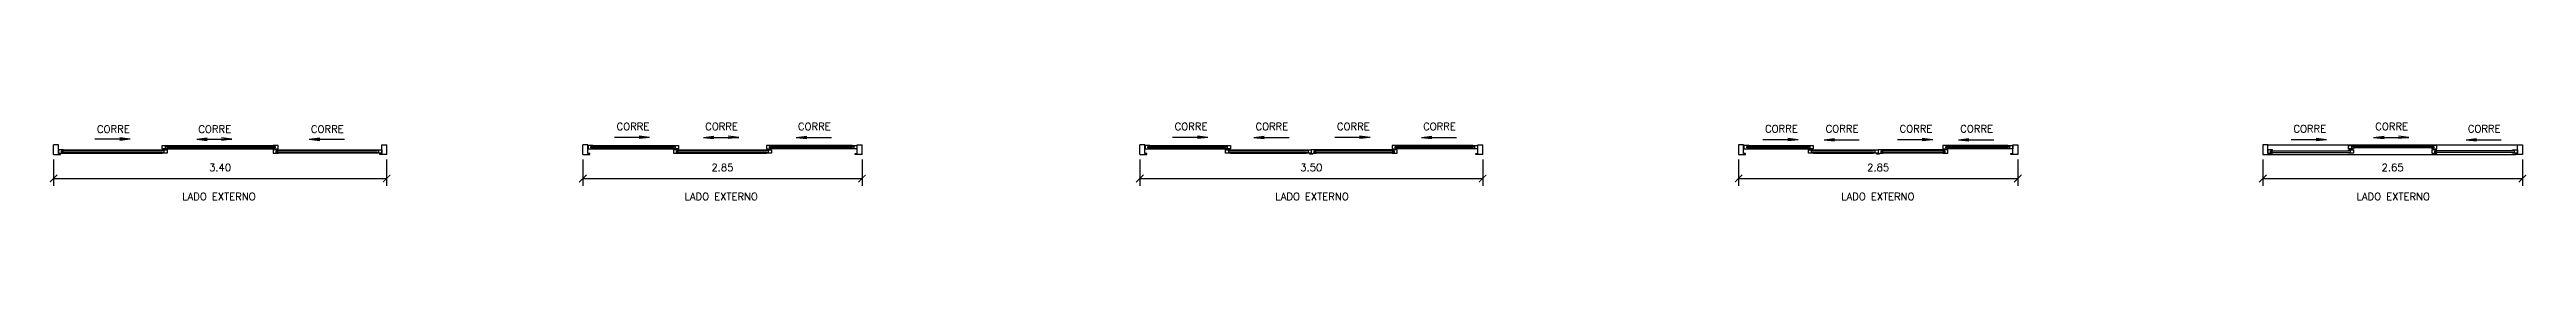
# Model space of a CAD drawing. Header units: millimetres. Extents: x 193 to 586, y 108 to 133.
# Drawn here: x 279.18 to 304.46, y 127.29 to 128.08 of the extents above; entities that cross this region are included whole.
import ezdxf

# ---------------------------------------------------------------- set-up
doc = ezdxf.new("R2010")
doc.units = ezdxf.units.MM
for name, color, linetype in [('CAIX', 2, 'Continuous'), ('CAIXN', 7, 'Continuous'), ('COTAS', 1, 'Continuous')]:
    doc.layers.add(name, color=color, linetype=linetype)
doc.styles.add('60-50', font='romans.shx', dxfattribs={"height": 0.075})
doc.dimstyles.new('50', dxfattribs={"dimtxt": 0.1, "dimasz": 2.5, "dimexe": 1.25, "dimexo": 0.625, "dimgap": 0.075, "dimtad": 1, "dimzin": 0, "dimdsep": 46, "dimtxsty": '60-50', "dimcen": 2.5, "dimclrt": 3, "dimadec": 0, "dimazin": 0, "dimtfac": 1, "dimtmove": 0, "dimatfit": 3, "dimfxl": 1, "dimarcsym": 0})

msp = doc.modelspace()

# ---------------------------------------------------------------- texts
at = {"layer": 'CAIXN', "ltscale": 0.5, "char_height": 0.075, "attachment_point": 5, "style": '60-50'}
for s, insert in [('CORRE', (279.8284, 128.0122)), ('CORRE', (280.8628, 128.0122)), ('CORRE', (282.0122, 128.0122)), ('CORRE', (285.132, 128.04)), ('CORRE', (286.0364, 128.04)), ('CORRE', (286.9836, 128.04)), ('CORRE', (290.8288, 128.04)), ('CORRE', (291.6538, 128.04)), ('CORRE', (292.4853, 128.04)), ('CORRE', (293.365, 128.04)), ('CORRE', (296.8557, 128.0163)), ('CORRE', (297.4746, 128.0163)), ('CORRE', (298.2293, 128.0163)), ('CORRE', (298.8482, 128.0163)), ('CORRE', (302.249, 128.0163)), ('CORRE', (303.0848, 128.04)), ('CORRE', (304.0291, 128.0163)), ('LADO EXTERNO', (280.9057, 127.3256)), ('LADO EXTERNO', (286.0329, 127.3256)), ('LADO EXTERNO', (292.0643, 127.3256)), ('LADO EXTERNO', (297.8397, 127.3256)), ('LADO EXTERNO', (303.1009, 127.3256))]:
    msp.add_mtext(s, dxfattribs=dict(at, insert=insert))

# ---------------------------------------------------------------- blocks, each defined once
blk = doc.blocks.new('_ARCHTICK')
at = {"color": 0, "linetype": 'ByBlock', "const_width": 0.15}
blk.add_lwpolyline([(-0.5, -0.5), (0.5, 0.5)], dxfattribs=at)
blk = doc.blocks.new('*D63')
at = {"color": 0, "linetype": 'ByBlock'}
for p, q in [((110.312, 230.494), (110.312, 230.225)), ((113.712, 230.494), (113.712, 230.225)), ((110.312, 230.3), (113.712, 230.3))]:
    blk.add_line(p, q, dxfattribs=at)
at = {"layer": 'DEFPOINTS', "color": 0, "linetype": 'ByBlock'}
for p in [(110.312, 230.544), (113.712, 230.544), (113.712, 230.3)]:
    blk.add_point(p, dxfattribs=at)
at = {"color": 0, "linetype": 'ByBlock', "xscale": 0.075, "yscale": 0.075, "zscale": 0.075, "rotation": 180}
blk.add_blockref('_ARCHTICK', (110.312, 230.3), dxfattribs=at)
at = {"color": 0, "linetype": 'ByBlock', "xscale": 0.075, "yscale": 0.075, "zscale": 0.075}
blk.add_blockref('_ARCHTICK', (113.712, 230.3), dxfattribs=at)
at = {"color": 3, "linetype": 'ByBlock', "insert": (112.012, 230.413), "char_height": 0.075, "attachment_point": 5, "style": '60-50'}
blk.add_mtext('3.40', dxfattribs=at)
blk = doc.blocks.new('*D67')
at = {"color": 0, "linetype": 'ByBlock'}
for p, q in [((115.48, 230.494), (115.48, 230.225)), ((118.33, 230.494), (118.33, 230.225)), ((115.48, 230.3), (118.33, 230.3))]:
    blk.add_line(p, q, dxfattribs=at)
at = {"layer": 'DEFPOINTS', "color": 0, "linetype": 'ByBlock'}
for p in [(115.48, 230.544), (118.33, 230.544), (118.33, 230.3)]:
    blk.add_point(p, dxfattribs=at)
at = {"color": 0, "linetype": 'ByBlock', "xscale": 0.075, "yscale": 0.075, "zscale": 0.075, "rotation": 180}
blk.add_blockref('_ARCHTICK', (115.48, 230.3), dxfattribs=at)
at = {"color": 0, "linetype": 'ByBlock', "xscale": 0.075, "yscale": 0.075, "zscale": 0.075}
blk.add_blockref('_ARCHTICK', (118.33, 230.3), dxfattribs=at)
at = {"color": 3, "linetype": 'ByBlock', "insert": (116.905, 230.413), "char_height": 0.075, "attachment_point": 5, "style": '60-50'}
blk.add_mtext('2.85', dxfattribs=at)
blk = doc.blocks.new('*D71')
at = {"color": 0, "linetype": 'ByBlock'}
for p, q in [((120.452, 230.494), (120.452, 230.225)), ((123.952, 230.494), (123.952, 230.225)), ((120.452, 230.3), (123.952, 230.3))]:
    blk.add_line(p, q, dxfattribs=at)
at = {"layer": 'DEFPOINTS', "color": 0, "linetype": 'ByBlock'}
for p in [(120.452, 230.544), (123.952, 230.544), (123.952, 230.3)]:
    blk.add_point(p, dxfattribs=at)
at = {"color": 0, "linetype": 'ByBlock', "xscale": 0.075, "yscale": 0.075, "zscale": 0.075, "rotation": 180}
blk.add_blockref('_ARCHTICK', (120.452, 230.3), dxfattribs=at)
at = {"color": 0, "linetype": 'ByBlock', "xscale": 0.075, "yscale": 0.075, "zscale": 0.075}
blk.add_blockref('_ARCHTICK', (123.952, 230.3), dxfattribs=at)
at = {"color": 3, "linetype": 'ByBlock', "insert": (122.202, 230.413), "char_height": 0.075, "attachment_point": 5, "style": '60-50'}
blk.add_mtext('3.50', dxfattribs=at)
blk = doc.blocks.new('*D75')
at = {"color": 0, "linetype": 'ByBlock'}
for p, q in [((126.183, 230.494), (126.183, 230.225)), ((129.033, 230.494), (129.033, 230.225)), ((126.183, 230.3), (129.033, 230.3))]:
    blk.add_line(p, q, dxfattribs=at)
at = {"layer": 'DEFPOINTS', "color": 0, "linetype": 'ByBlock'}
for p in [(126.183, 230.544), (129.033, 230.544), (129.033, 230.3)]:
    blk.add_point(p, dxfattribs=at)
at = {"color": 0, "linetype": 'ByBlock', "xscale": 0.075, "yscale": 0.075, "zscale": 0.075, "rotation": 180}
blk.add_blockref('_ARCHTICK', (126.183, 230.3), dxfattribs=at)
at = {"color": 0, "linetype": 'ByBlock', "xscale": 0.075, "yscale": 0.075, "zscale": 0.075}
blk.add_blockref('_ARCHTICK', (129.033, 230.3), dxfattribs=at)
at = {"color": 3, "linetype": 'ByBlock', "insert": (127.608, 230.413), "char_height": 0.075, "attachment_point": 5, "style": '60-50'}
blk.add_mtext('2.85', dxfattribs=at)
blk = doc.blocks.new('*D76')
at = {"color": 0, "linetype": 'ByBlock'}
for p, q in [((130.717, 230.494), (130.717, 230.225)), ((133.367, 230.494), (133.367, 230.225)), ((130.717, 230.3), (133.367, 230.3))]:
    blk.add_line(p, q, dxfattribs=at)
at = {"layer": 'DEFPOINTS', "color": 0, "linetype": 'ByBlock'}
for p in [(130.717, 230.544), (133.367, 230.544), (133.367, 230.3)]:
    blk.add_point(p, dxfattribs=at)
at = {"color": 0, "linetype": 'ByBlock', "xscale": 0.075, "yscale": 0.075, "zscale": 0.075, "rotation": 180}
blk.add_blockref('_ARCHTICK', (130.717, 230.3), dxfattribs=at)
at = {"color": 0, "linetype": 'ByBlock', "xscale": 0.075, "yscale": 0.075, "zscale": 0.075}
blk.add_blockref('_ARCHTICK', (133.367, 230.3), dxfattribs=at)
at = {"color": 3, "linetype": 'ByBlock', "insert": (132.042, 230.413), "char_height": 0.075, "attachment_point": 5, "style": '60-50'}
blk.add_mtext('2.65', dxfattribs=at)

# ---------------------------------------------------------------- dimensions: what is measured, and where the dimension line sits
at = {"layer": 'COTAS'}
for base, p1, p2, picture, middle, set_off in [((282.618, 127.51), (279.218, 127.7535), (282.618, 127.7535), '*D63', (280.918, 127.6225), (168.9056, -102.7902)), ((287.4711, 127.51), (284.6211, 127.7535), (287.4711, 127.7535), '*D67', (286.0461, 127.6225), (169.1406, -102.7902)), ((299.2687, 127.51), (296.4187, 127.7535), (299.2687, 127.7535), '*D75', (297.8437, 127.6225), (170.2355, -102.7902)), ((304.4194, 127.51), (301.7694, 127.7535), (304.4194, 127.7535), '*D76', (303.0944, 127.6225), (171.0525, -102.7902))]:
    dim = msp.add_linear_dim(base=base, p1=p1, p2=p2, dimstyle='50', override={"dimasz": 0.075, "dimexe": 0.075, "dimexo": 0.05, "dimzin": 4, "dimblk1": 'ARCHTICK', "dimblk2": 'ARCHTICK', "dimsah": 1, "dimtmove": 2}, dxfattribs=at)
    dim.commit()
    dim.dimension.update_dxf_attribs({"geometry": picture, "text_midpoint": middle, "insert": set_off})
dim = msp.add_aligned_dim(p1=(290.3068, 127.7535), p2=(293.8068, 127.7535), distance=-0.2435, dimstyle='50', override={"dimasz": 0.075, "dimexe": 0.075, "dimexo": 0.05, "dimzin": 4, "dimblk1": 'ARCHTICK', "dimblk2": 'ARCHTICK', "dimsah": 1, "dimtmove": 2}, dxfattribs=at)
dim.commit()
dim.dimension.update_dxf_attribs({"geometry": '*D71', "text_midpoint": (292.0568, 127.6225), "insert": (169.8543, -102.7902)})

# ---------------------------------------------------------------- linework, layer by layer
at = {"layer": 'CAIX'}
for p, q in [((285.3024, 127.9284), (285.1965, 127.9417)), ((285.8523, 127.9284), (285.9583, 127.9417)), ((286.2115, 127.9284), (286.1056, 127.9417)), ((286.7996, 127.9284), (286.9055, 127.9417)), ((290.9993, 127.9284), (290.8933, 127.9417)), ((291.4697, 127.9284), (291.5756, 127.9417)), ((292.6558, 127.9284), (292.5498, 127.9417)), ((293.1809, 127.9284), (293.2869, 127.9417)), ((302.9008, 127.9284), (303.0067, 127.9417)), ((303.2599, 127.9284), (303.154, 127.9417)), ((279.218, 127.7535), (279.218, 127.8535)), ((279.318, 127.801), (279.268, 127.801)), ((279.268, 127.801), (279.268, 127.766)), ((279.268, 127.766), (279.318, 127.766)), ((279.298, 127.776), (279.298, 127.791)), ((279.298, 127.791), (279.318, 127.791)), ((279.318, 127.776), (279.298, 127.776)), ((279.318, 127.791), (279.318, 127.801)), ((279.318, 127.791), (280.3264, 127.791)), ((279.318, 127.776), (280.3264, 127.776)), ((279.318, 127.766), (279.318, 127.776)), ((279.9989, 127.9112), (279.893, 127.9245)), ((279.9989, 127.9112), (279.893, 127.898)), ((281.4597, 127.836), (280.3764, 127.836)), ((281.4597, 127.821), (280.3764, 127.821)), ((280.6788, 127.9112), (280.7847, 127.9245)), ((280.6788, 127.9112), (280.7847, 127.898)), ((281.0379, 127.9112), (280.932, 127.9245)), ((281.0379, 127.9112), (280.932, 127.898)), ((282.518, 127.791), (281.5097, 127.791)), ((282.518, 127.776), (281.5097, 127.776)), ((281.8282, 127.9112), (281.9341, 127.9245)), ((281.8282, 127.9112), (281.9341, 127.898)), ((282.518, 127.801), (282.568, 127.801)), ((282.518, 127.791), (282.518, 127.801)), ((282.538, 127.791), (282.518, 127.791)), ((282.518, 127.766), (282.518, 127.776)), ((282.518, 127.776), (282.538, 127.776)), ((282.568, 127.766), (282.518, 127.766)), ((282.538, 127.776), (282.538, 127.791)), ((282.568, 127.801), (282.568, 127.766)), ((282.618, 127.7535), (282.618, 127.8535)), ((284.6711, 127.8535), (284.6211, 127.8535)), ((284.6211, 127.7535), (284.6211, 127.8535)), ((284.6211, 127.7535), (284.6911, 127.7535)), ((284.6711, 127.7635), (284.6711, 127.8535)), ((284.6911, 127.7635), (284.6711, 127.7635)), ((284.6736, 127.846), (284.6736, 127.811)), ((284.7236, 127.846), (284.6736, 127.846)), ((284.6736, 127.811), (284.7236, 127.811)), ((284.6911, 127.7535), (284.6911, 127.7635)), ((284.7036, 127.821), (284.7036, 127.836)), ((284.7036, 127.836), (284.7236, 127.836)), ((284.7236, 127.821), (284.7036, 127.821)), ((284.7236, 127.836), (284.7236, 127.846)), ((284.7236, 127.836), (285.5461, 127.836)), ((284.7236, 127.821), (285.5461, 127.821)), ((284.7236, 127.811), (284.7236, 127.821)), ((285.3024, 127.9284), (285.1965, 127.9152)), ((285.5461, 127.836), (285.5461, 127.846)), ((285.5461, 127.846), (285.5961, 127.846)), ((285.5661, 127.836), (285.5461, 127.836)), ((285.5461, 127.811), (285.5461, 127.821)), ((285.5461, 127.821), (285.5661, 127.821)), ((285.5961, 127.811), (285.5461, 127.811)), ((285.5961, 127.801), (285.5461, 127.801)), ((285.5461, 127.801), (285.5461, 127.766)), ((285.5461, 127.766), (285.5961, 127.766)), ((285.5661, 127.821), (285.5661, 127.836)), ((285.5761, 127.791), (285.5961, 127.791)), ((285.5761, 127.776), (285.5761, 127.791)), ((285.5961, 127.776), (285.5761, 127.776)), ((285.5961, 127.846), (285.5961, 127.811)), ((285.5961, 127.791), (285.5961, 127.801)), ((285.5961, 127.791), (286.4961, 127.791)), ((285.5961, 127.776), (286.4961, 127.776)), ((285.5961, 127.766), (285.5961, 127.776)), ((285.8523, 127.9284), (285.9583, 127.9152)), ((286.2115, 127.9284), (286.1056, 127.9152)), ((286.4961, 127.846), (286.4961, 127.811)), ((286.5461, 127.846), (286.4961, 127.846)), ((286.4961, 127.811), (286.5461, 127.811)), ((286.4961, 127.791), (286.4961, 127.801)), ((286.4961, 127.801), (286.5461, 127.801)), ((286.5161, 127.791), (286.4961, 127.791)), ((286.4961, 127.766), (286.4961, 127.776)), ((286.4961, 127.776), (286.5161, 127.776)), ((286.5461, 127.766), (286.4961, 127.766)), ((286.5161, 127.776), (286.5161, 127.791)), ((286.5261, 127.821), (286.5261, 127.836)), ((286.5261, 127.836), (286.5461, 127.836)), ((286.5461, 127.821), (286.5261, 127.821)), ((286.5461, 127.836), (286.5461, 127.846)), ((287.3686, 127.836), (286.5461, 127.836)), ((287.3686, 127.821), (286.5461, 127.821)), ((286.5461, 127.811), (286.5461, 127.821)), ((286.5461, 127.801), (286.5461, 127.766)), ((286.7996, 127.9284), (286.9055, 127.9152)), ((287.3686, 127.836), (287.3686, 127.846)), ((287.3686, 127.846), (287.4186, 127.846)), ((287.3886, 127.836), (287.3686, 127.836)), ((287.3686, 127.811), (287.3686, 127.821)), ((287.3686, 127.821), (287.3886, 127.821)), ((287.4186, 127.811), (287.3686, 127.811)), ((287.3886, 127.821), (287.3886, 127.836)), ((287.4186, 127.846), (287.4186, 127.811)), ((287.4711, 127.7535), (287.4711, 127.8535)), ((290.3068, 127.7535), (290.3068, 127.8535)), ((290.3918, 127.836), (291.1818, 127.836)), ((290.3918, 127.821), (291.1818, 127.821)), ((290.9993, 127.9284), (290.8933, 127.9152)), ((291.2143, 127.791), (292.0068, 127.791)), ((291.2143, 127.776), (292.0068, 127.776)), ((291.4697, 127.9284), (291.5756, 127.9152)), ((292.8818, 127.791), (292.1068, 127.791)), ((292.8818, 127.776), (292.1068, 127.776)), ((292.6558, 127.9284), (292.5498, 127.9152)), ((293.7043, 127.836), (292.9318, 127.836)), ((293.7043, 127.821), (292.9318, 127.821)), ((293.1809, 127.9284), (293.2869, 127.9152)), ((293.8068, 127.7535), (293.8068, 127.8535)), ((296.4187, 127.8535), (296.4187, 127.7535)), ((296.5037, 127.836), (297.1306, 127.836)), ((296.5037, 127.821), (297.1306, 127.821)), ((297.0262, 127.9048), (296.9202, 127.918)), ((297.0262, 127.9048), (296.9202, 127.8915)), ((297.1631, 127.791), (297.7925, 127.791)), ((297.1631, 127.776), (297.7925, 127.776)), ((297.2905, 127.9048), (297.3965, 127.918)), ((297.2905, 127.9048), (297.3965, 127.8915)), ((298.5044, 127.791), (297.8925, 127.791)), ((298.5044, 127.776), (297.8925, 127.776)), ((298.3998, 127.9048), (298.2939, 127.918)), ((298.3998, 127.9048), (298.2939, 127.8915)), ((299.1662, 127.836), (298.5544, 127.836)), ((299.1662, 127.821), (298.5544, 127.821)), ((298.6642, 127.9048), (298.7701, 127.918)), ((298.6642, 127.9048), (298.7701, 127.8915)), ((299.2687, 127.8535), (299.2687, 127.7535)), ((301.7694, 127.8535), (301.7694, 127.7535)), ((301.8694, 127.801), (301.8194, 127.801)), ((301.8194, 127.801), (301.8194, 127.766)), ((301.8194, 127.766), (301.8694, 127.766)), ((301.8494, 127.776), (301.8494, 127.791)), ((301.8494, 127.791), (301.8694, 127.791)), ((301.8694, 127.776), (301.8494, 127.776)), ((301.8694, 127.791), (301.8694, 127.801)), ((301.8694, 127.791), (302.6444, 127.791)), ((301.8694, 127.776), (302.6444, 127.776)), ((301.8694, 127.766), (301.8694, 127.776)), ((302.4195, 127.9048), (302.3136, 127.918)), ((302.4195, 127.9048), (302.3136, 127.8915)), ((303.4944, 127.836), (302.6944, 127.836)), ((303.4944, 127.821), (302.6944, 127.821)), ((302.9008, 127.9284), (303.0067, 127.9152)), ((303.2599, 127.9284), (303.154, 127.9152)), ((304.3194, 127.791), (303.5444, 127.791)), ((304.3194, 127.776), (303.5444, 127.776)), ((303.8451, 127.9048), (303.951, 127.918)), ((303.8451, 127.9048), (303.951, 127.8915)), ((304.3194, 127.801), (304.3694, 127.801)), ((304.3194, 127.791), (304.3194, 127.801)), ((304.3394, 127.791), (304.3194, 127.791)), ((304.3194, 127.766), (304.3194, 127.776)), ((304.3194, 127.776), (304.3394, 127.776)), ((304.3694, 127.766), (304.3194, 127.766)), ((304.3394, 127.776), (304.3394, 127.791)), ((304.3694, 127.801), (304.3694, 127.766)), ((304.4194, 127.8535), (304.4194, 127.7535))]:
    msp.add_line(p, q, dxfattribs=at)
at = {"layer": 'CAIX', "color": 1}
for p, q in [((279.318, 127.801), (280.3264, 127.801)), ((279.318, 127.766), (280.3264, 127.766)), ((280.3764, 127.846), (281.4597, 127.846)), ((280.3764, 127.811), (281.4597, 127.811)), ((281.5097, 127.801), (282.518, 127.801)), ((282.518, 127.766), (281.5097, 127.766)), ((284.7236, 127.846), (285.5461, 127.846)), ((284.7236, 127.811), (285.5461, 127.811)), ((285.5961, 127.801), (286.4961, 127.801)), ((285.5961, 127.766), (286.4961, 127.766)), ((287.3686, 127.846), (286.5461, 127.846)), ((287.3686, 127.811), (286.5461, 127.811)), ((290.4093, 127.846), (291.1818, 127.846)), ((290.4093, 127.811), (291.1818, 127.811)), ((291.2318, 127.801), (292.0068, 127.801)), ((291.2318, 127.766), (292.0068, 127.766)), ((292.8843, 127.801), (292.1068, 127.801)), ((292.8843, 127.766), (292.1068, 127.766)), ((293.7043, 127.846), (292.9318, 127.846)), ((293.7043, 127.811), (292.9318, 127.811)), ((296.5212, 127.846), (297.1306, 127.846)), ((296.5212, 127.811), (297.1306, 127.811)), ((297.1806, 127.801), (297.7925, 127.801)), ((297.1806, 127.766), (297.7925, 127.766)), ((298.5069, 127.801), (297.8925, 127.801)), ((298.5069, 127.766), (297.8925, 127.766)), ((299.1662, 127.846), (298.5544, 127.846)), ((299.1662, 127.811), (298.5544, 127.811)), ((301.8194, 127.8535), (304.3694, 127.8535)), ((301.8394, 127.7535), (304.3494, 127.7535))]:
    msp.add_line(p, q, dxfattribs=at)
at = {"layer": 'CAIX', "color": 7}
for p, q in [((279.9989, 127.9112), (279.6397, 127.9112)), ((280.6788, 127.9112), (281.0379, 127.9112)), ((281.8282, 127.9112), (282.1874, 127.9112)), ((285.3024, 127.9284), (284.9432, 127.9284)), ((285.8523, 127.9284), (286.2115, 127.9284)), ((286.7996, 127.9284), (287.1588, 127.9284)), ((290.9993, 127.9284), (290.6401, 127.9284)), ((291.4697, 127.9284), (291.8289, 127.9284)), ((292.6558, 127.9284), (292.2966, 127.9284)), ((293.1809, 127.9284), (293.5401, 127.9284)), ((297.0262, 127.9048), (296.667, 127.9048)), ((297.2905, 127.9048), (297.6497, 127.9048)), ((298.3998, 127.9048), (298.0406, 127.9048)), ((298.6642, 127.9048), (299.0234, 127.9048)), ((302.4195, 127.9048), (302.0603, 127.9048)), ((302.9008, 127.9284), (303.2599, 127.9284)), ((303.8451, 127.9048), (304.2042, 127.9048))]:
    msp.add_line(p, q, dxfattribs=at)
at = {"layer": 'CAIX'}
for points in [[(279.218, 127.7535), (279.288, 127.7535), (279.288, 127.7635), (279.268, 127.7635), (279.268, 127.8535), (279.218, 127.8535)], [(282.618, 127.7535), (282.548, 127.7535), (282.548, 127.7635), (282.568, 127.7635), (282.568, 127.8535), (282.618, 127.8535)], [(287.4711, 127.7535), (287.4011, 127.7535), (287.4011, 127.7635), (287.4211, 127.7635), (287.4211, 127.8535), (287.4711, 127.8535)], [(290.3068, 127.7535), (290.3768, 127.7535), (290.3768, 127.7635), (290.3568, 127.7635), (290.3568, 127.8535), (290.3068, 127.8535)], [(293.8068, 127.7535), (293.7368, 127.7535), (293.7368, 127.7635), (293.7568, 127.7635), (293.7568, 127.8535), (293.8068, 127.8535)], [(296.4187, 127.7535), (296.4887, 127.7535), (296.4887, 127.7635), (296.4687, 127.7635), (296.4687, 127.8535), (296.4187, 127.8535)], [(299.2687, 127.7535), (299.1987, 127.7535), (299.1987, 127.7635), (299.2187, 127.7635), (299.2187, 127.8535), (299.2687, 127.8535)], [(301.7694, 127.7535), (301.8394, 127.7535), (301.8394, 127.7635), (301.8194, 127.7635), (301.8194, 127.8535), (301.7694, 127.8535)], [(304.4194, 127.7535), (304.3494, 127.7535), (304.3494, 127.7635), (304.3694, 127.7635), (304.3694, 127.8535), (304.4194, 127.8535)]]:
    msp.add_lwpolyline(points, dxfattribs=at)
for points in [[(280.3564, 127.821), (280.3764, 127.821), (280.3764, 127.811), (280.3264, 127.811), (280.3264, 127.846), (280.3764, 127.846), (280.3764, 127.836), (280.3564, 127.836)], [(280.3464, 127.791), (280.3264, 127.791), (280.3264, 127.801), (280.3764, 127.801), (280.3764, 127.766), (280.3264, 127.766), (280.3264, 127.776), (280.3464, 127.776)], [(281.4797, 127.821), (281.4597, 127.821), (281.4597, 127.811), (281.5097, 127.811), (281.5097, 127.846), (281.4597, 127.846), (281.4597, 127.836), (281.4797, 127.836)], [(281.4897, 127.791), (281.5097, 127.791), (281.5097, 127.801), (281.4597, 127.801), (281.4597, 127.766), (281.5097, 127.766), (281.5097, 127.776), (281.4897, 127.776)], [(290.3593, 127.811), (290.4093, 127.811), (290.4093, 127.821), (290.3893, 127.821), (290.3893, 127.836), (290.4093, 127.836), (290.4093, 127.846), (290.3593, 127.846)], [(291.2318, 127.811), (291.1818, 127.811), (291.1818, 127.821), (291.2018, 127.821), (291.2018, 127.836), (291.1818, 127.836), (291.1818, 127.846), (291.2318, 127.846)], [(291.1818, 127.801), (291.2318, 127.801), (291.2318, 127.791), (291.2118, 127.791), (291.2118, 127.776), (291.2318, 127.776), (291.2318, 127.766), (291.1818, 127.766)], [(292.0268, 127.776), (292.0268, 127.791), (292.0068, 127.791), (292.0068, 127.801), (292.0568, 127.801), (292.0568, 127.766), (292.0068, 127.766), (292.0068, 127.776)], [(292.1068, 127.776), (292.0868, 127.776), (292.0868, 127.791), (292.1068, 127.791), (292.1068, 127.801), (292.0568, 127.801), (292.0568, 127.766), (292.0394, 127.766), (292.0394, 127.7605), (292.0718, 127.7605), (292.0718, 127.766), (292.1068, 127.766)], [(292.8818, 127.811), (292.9318, 127.811), (292.9318, 127.821), (292.9118, 127.821), (292.9118, 127.836), (292.9318, 127.836), (292.9318, 127.846), (292.8818, 127.846)], [(292.9318, 127.801), (292.8818, 127.801), (292.8818, 127.791), (292.9018, 127.791), (292.9018, 127.776), (292.8818, 127.776), (292.8818, 127.766), (292.9318, 127.766)], [(293.7543, 127.811), (293.7043, 127.811), (293.7043, 127.821), (293.7243, 127.821), (293.7243, 127.836), (293.7043, 127.836), (293.7043, 127.846), (293.7543, 127.846)], [(296.4712, 127.811), (296.5212, 127.811), (296.5212, 127.821), (296.5012, 127.821), (296.5012, 127.836), (296.5212, 127.836), (296.5212, 127.846), (296.4712, 127.846)], [(297.1806, 127.811), (297.1306, 127.811), (297.1306, 127.821), (297.1506, 127.821), (297.1506, 127.836), (297.1306, 127.836), (297.1306, 127.846), (297.1806, 127.846)], [(297.1306, 127.801), (297.1806, 127.801), (297.1806, 127.791), (297.1606, 127.791), (297.1606, 127.776), (297.1806, 127.776), (297.1806, 127.766), (297.1306, 127.766)], [(297.8125, 127.776), (297.8125, 127.791), (297.7925, 127.791), (297.7925, 127.801), (297.8425, 127.801), (297.8425, 127.766), (297.7925, 127.766), (297.7925, 127.776)], [(297.8925, 127.776), (297.8725, 127.776), (297.8725, 127.791), (297.8925, 127.791), (297.8925, 127.801), (297.8425, 127.801), (297.8425, 127.766), (297.8251, 127.766), (297.8251, 127.7605), (297.8575, 127.7605), (297.8575, 127.766), (297.8925, 127.766)], [(298.5044, 127.811), (298.5544, 127.811), (298.5544, 127.821), (298.5344, 127.821), (298.5344, 127.836), (298.5544, 127.836), (298.5544, 127.846), (298.5044, 127.846)], [(298.5544, 127.801), (298.5044, 127.801), (298.5044, 127.791), (298.5244, 127.791), (298.5244, 127.776), (298.5044, 127.776), (298.5044, 127.766), (298.5544, 127.766)], [(299.2162, 127.811), (299.1662, 127.811), (299.1662, 127.821), (299.1862, 127.821), (299.1862, 127.836), (299.1662, 127.836), (299.1662, 127.846), (299.2162, 127.846)], [(302.6744, 127.821), (302.6944, 127.821), (302.6944, 127.811), (302.6444, 127.811), (302.6444, 127.846), (302.6944, 127.846), (302.6944, 127.836), (302.6744, 127.836)], [(302.6644, 127.791), (302.6444, 127.791), (302.6444, 127.801), (302.6944, 127.801), (302.6944, 127.766), (302.6444, 127.766), (302.6444, 127.776), (302.6644, 127.776)], [(303.5144, 127.821), (303.4944, 127.821), (303.4944, 127.811), (303.5444, 127.811), (303.5444, 127.846), (303.4944, 127.846), (303.4944, 127.836), (303.5144, 127.836)], [(303.5244, 127.791), (303.5444, 127.791), (303.5444, 127.801), (303.4944, 127.801), (303.4944, 127.766), (303.5444, 127.766), (303.5444, 127.776), (303.5244, 127.776)]]:
    msp.add_lwpolyline(points, close=True, dxfattribs=at)

msp.set_redraw_order([(e.dxf.handle, doc.entitydb.next_handle()) for e in msp.query("TEXT MTEXT ATTDEF DIMENSION ARC_DIMENSION")])  # texts and dimensions are drawn at this point

doc.saveas('drawing.dxf')
